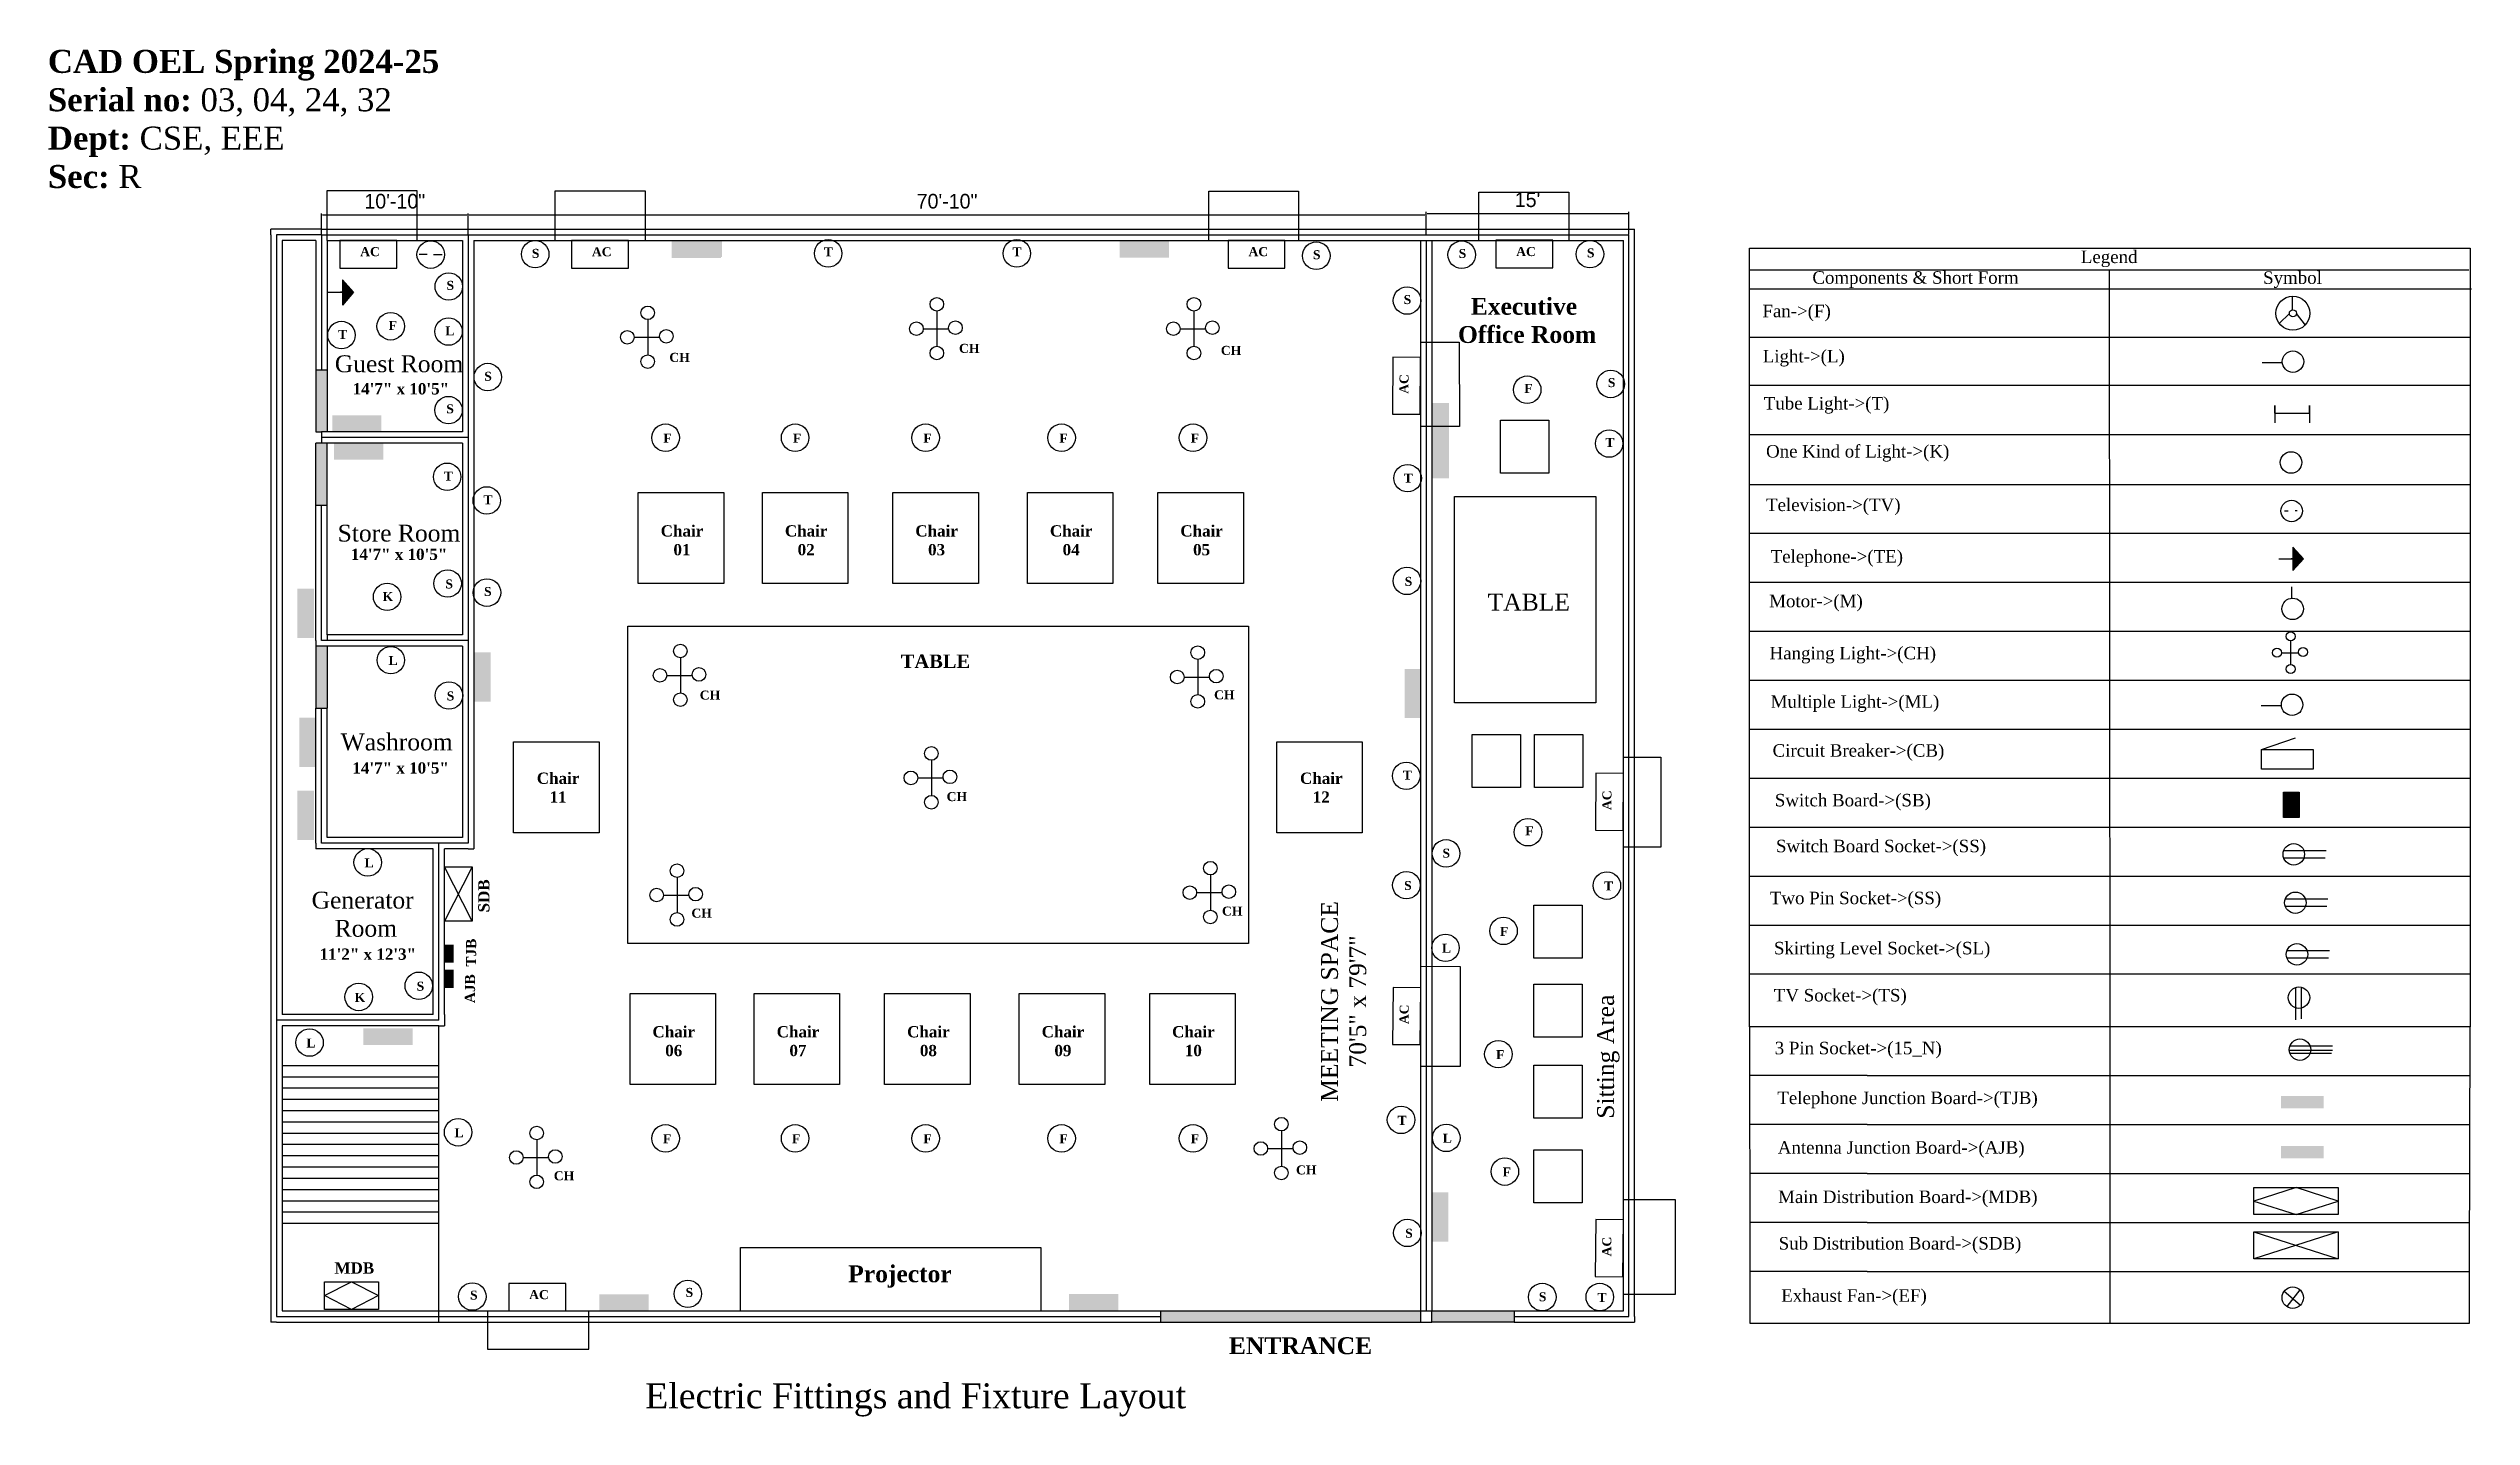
# Model space of a CAD drawing. Header units: inches. Extents: x 1841 to 3990, y 1400 to 2614.
import ezdxf

# ---------------------------------------------------------------- set-up
doc = ezdxf.new("R2010")
doc.units = ezdxf.units.IN
doc.dimstyles.new('ISO-25', dxfattribs={"dimtxt": 13, "dimasz": 1, "dimexe": 1.25, "dimexo": 0.625, "dimgap": 5.5, "dimtad": 1, "dimdec": 0, "dimzin": 2, "dimlunit": 4, "dimtxsty": 'Standard', "dimcen": 5.5, "dimadec": 0, "dimazin": 0, "dimtfac": 1, "dimtdec": 0, "dimtmove": 0, "dimatfit": 3, "dimfxl": 1, "dimarcsym": 0})

msp = doc.modelspace()

# ---------------------------------------------------------------- texts
for s, insert, char_height, attachment_point in [('{\\fTimes New Roman|b1|i0|c0|p18;CAD OEL\\fTimes New Roman|b0|i0|c0|p18; \\fTimes New Roman|b1|i0|c0|p18;Spring 2024-25\\PSerial no:\\fTimes New Roman|b0|i0|c0|p18;\\C1; 03, 04, 24, 32\\P\\fTimes New Roman|b1|i0|c0|p18;\\C256;Dept:\\fTimes New Roman|b0|i0|c0|p18; \\C1;CSE, EEE\\P\\fTimes New Roman|b1|i0|c0|p18;\\C256;Sec:\\fTimes New Roman|b0|i0|c0|p18; \\C1;R}', (1840, 2613.2), 20.4314, 1), ('{\\fTimes New Roman|b1|i0|c0|p18;\\C5;Executive\\P Office Room}', (3149.6, 2393.1), 15, 2), ('{\\fTimes New Roman|b0|i0|c0|p18;\\C5;Guest Room}', (2094.6, 2342.1), 15, 1), ('{\\fTimes New Roman|b0|i0|c0|p18;\\C5;Store Room}', (2097.1, 2191.8), 15, 1), ('{\\fTimes New Roman|b0|i0|c0|p18;\\C5;TABLE}', (3117.4, 2130.6), 15, 1), ('{\\fTimes New Roman|b0|i0|c0|p18;\\C5;Washroom}', (2099.8, 2006.5), 15, 1), ('{\\fTimes New Roman|b0|i0|c0|p18;\\C5;Generator\\P Room}', (2119.3, 1846), 15, 5), ('{\\fTimes New Roman|b1|i0|c0|p18;\\C5;ENTRANCE}', (2887.8, 1470.7), 15, 1)]:
    msp.add_mtext(s, dxfattribs=dict(insert=insert, char_height=char_height, attachment_point=attachment_point))
for s, insert, char_height, width, attachment_point in [('{\\fTimes New Roman|b1|i0|c0|p18;AC}', (2117.1, 2438.1), 8, 4.74, 1), ('{\\fTimes New Roman|b1|i0|c0|p18;\\C4;S}', (2269.4, 2436.6), 8, 4.74, 1), ('{\\fTimes New Roman|b1|i0|c0|p18;AC}', (2322.7, 2438), 8, 4.74, 1), ('{\\fTimes New Roman|b1|i0|c0|p18;T}', (2528.5, 2437.9), 8, 4.74, 1), ('{\\fTimes New Roman|b1|i0|c0|p18;T}', (2695.8, 2437.9), 8, 4.74, 1), ('{\\fTimes New Roman|b1|i0|c0|p18;AC}', (2905.2, 2438.1), 8, 4.74, 1), ('{\\fTimes New Roman|b1|i0|c0|p18;\\C4;S}', (2962.4, 2435.4), 8, 4.74, 1), ('{\\fTimes New Roman|b1|i0|c0|p18;S}', (3091.7, 2436.5), 8, 4.74, 1), ('{\\fTimes New Roman|b1|i0|c0|p18;AC}', (3142.7, 2438.2), 8, 4.74, 1), ('{\\fTimes New Roman|b1|i0|c0|p18;\\C4;S}', (3205.5, 2437), 8, 4.74, 1), ('{\\fTimes New Roman|b0|i0|c0|p18;Legend}', (3643.7, 2435.1), 11.098, 51.328, 1), ('{\\fTimes New Roman|b1|i0|c0|p18;S}', (2193.7, 2408.2), 8, 4.74, 1), ('{\\fTimes New Roman|b0|i0|c0|p18;Components & Short Form}', (3405.5, 2416.7), 11.098, 193.778, 1), ('{\\fTimes New Roman|b0|i0|c0|p18;Symbol}', (3805.4, 2416.6), 11.098, 193.778, 1), ('{\\fTimes New Roman|b1|i0|c0|p18;S}', (3042.9, 2395.6), 8, 4.74, 1), ('{\\fTimes New Roman|b0|i0|c0|p18;Fan->(F)}', (3361.2, 2387), 11.098, 51.328, 1), ('{\\fTimes New Roman|b1|i0|c0|p18;F}', (2142.4, 2372.6), 8, 4.74, 1), ('{\\fTimes New Roman|b1|i0|c0|p18;L}', (2192.6, 2367.8), 8, 4.74, 1), ('{\\fTimes New Roman|b1|i0|c0|p18;T}', (2097.6, 2364.7), 8, 4.74, 1), ('{\\fTimes New Roman|b1|i0|c0|p18;CH}', (2391.4, 2344.3), 8, 4.74, 1), ('{\\fTimes New Roman|b1|i0|c0|p18;CH}', (2648.4, 2352.3), 8, 4.74, 1), ('{\\fTimes New Roman|b1|i0|c0|p18;CH}', (2880.7, 2350.5), 8, 4.74, 1), ('{\\fTimes New Roman|b0|i0|c0|p18;Light->(L)}', (3361.5, 2346.9), 11.098, 55.091, 1), ('{\\fTimes New Roman|b1|i0|c0|p18;S}', (2227.2, 2327.5), 8, 4.74, 1), ('{\\fTimes New Roman|b1|i0|c0|p18;S}', (3224, 2321.9), 8, 4.74, 1), ('{\\fTimes New Roman|b1|i0|c0|p18;\\C5;14\'7" x 10\'5"}', (2110.4, 2317.4), 10, 83.117, 1), ('{\\fTimes New Roman|b1|i0|c0|p18;F}', (3149.9, 2316.8), 8, 4.74, 1), ('{\\fTimes New Roman|b0|i0|c0|p18;Tube Light->(T)}', (3362.4, 2305.1), 11.098, 124.027, 1), ('{\\fTimes New Roman|b1|i0|c0|p18;\\C4;S}', (2193.5, 2298.6), 8, 4.74, 1), ('{\\fTimes New Roman|b1|i0|c0|p18;F}', (2386.1, 2272.6), 8, 4.74, 1), ('{\\fTimes New Roman|b1|i0|c0|p18;F}', (2501, 2272.6), 8, 4.74, 1), ('{\\fTimes New Roman|b1|i0|c0|p18;F}', (2616.8, 2272.6), 8, 4.74, 1), ('{\\fTimes New Roman|b1|i0|c0|p18;F}', (2737.5, 2272.6), 8, 4.74, 1), ('{\\fTimes New Roman|b1|i0|c0|p18;F}', (2854, 2272.6), 8, 4.74, 1), ('{\\fTimes New Roman|b1|i0|c0|p18;T}', (3221.8, 2268.8), 8, 4.74, 1), ('{\\fTimes New Roman|b0|i0|c0|p18;One Kind of Light->(K)}', (3364.4, 2262.5), 11.098, 209.158, 1), ('{\\fTimes New Roman|b1|i0|c0|p18;T}', (2191.3, 2239), 8, 4.74, 1), ('{\\fTimes New Roman|b1|i0|c0|p18;T}', (3042.9, 2237.2), 8, 4.74, 1), ('{\\fTimes New Roman|b1|i0|c0|p18;T}', (2226.4, 2218), 8, 4.74, 1), ('{\\fTimes New Roman|b0|i0|c0|p18;Television->(TV)}', (3364.4, 2215), 11.098, 124.027, 1), ('{\\fTimes New Roman|b1|i0|c0|p18;\\C5;Chair \\P01}', (2402.6, 2191.3), 10, 88.872, 2), ('{\\fTimes New Roman|b1|i0|c0|p18;\\C5;Chair \\P02}', (2512.8, 2191.3), 10, 88.872, 2), ('{\\fTimes New Roman|b1|i0|c0|p18;\\C5;Chair \\P03}', (2628.5, 2191.3), 10, 88.872, 2), ('{\\fTimes New Roman|b1|i0|c0|p18;\\C5;Chair \\P04}', (2747.9, 2191.3), 10, 88.872, 2), ('{\\fTimes New Roman|b1|i0|c0|p18;\\C5;Chair \\P05}', (2863.6, 2191.3), 10, 88.872, 2), ('{\\fTimes New Roman|b1|i0|c0|p18;\\C5;14\'7" x 10\'5"}', (2108.8, 2170.5), 10, 97.184, 1), ('{\\fTimes New Roman|b0|i0|c0|p18;Telephone->(TE)}', (3368.5, 2169.2), 11.098, 124.027, 1), ('{\\fTimes New Roman|b1|i0|c0|p18;K}', (2137, 2132), 8, 4.74, 1), ('{\\fTimes New Roman|b1|i0|c0|p18;S}', (2192.7, 2143.2), 8, 4.74, 1), ('{\\fTimes New Roman|b1|i0|c0|p18;\\C4;S}', (2227, 2136.5), 8, 4.74, 1), ('{\\fTimes New Roman|b1|i0|c0|p18;\\C4;S}', (3043.8, 2145.5), 8, 4.74, 1), ('{\\fTimes New Roman|b0|i0|c0|p18;Motor->(M)}', (3367.2, 2129.6), 11.098, 124.027, 1), ('{\\fTimes New Roman|b1|i0|c0|p18;L}', (2142.3, 2075.3), 8, 4.74, 1), ('{\\fTimes New Roman|b1|i0|c0|p18;\\C5;TABLE}', (2627.5, 2076.6), 12, 88.872, 2), ('{\\fTimes New Roman|b0|i0|c0|p18;Hanging Light->(CH)}', (3367.5, 2083.4), 11.098, 145.163, 1), ('{\\fTimes New Roman|b1|i0|c0|p18;S}', (2193.9, 2043.8), 8, 4.74, 1), ('{\\fTimes New Roman|b1|i0|c0|p18;CH}', (2418.4, 2044.6), 8, 4.74, 1), ('{\\fTimes New Roman|b1|i0|c0|p18;CH}', (2874.7, 2044.8), 8, 4.74, 1), ('{\\fTimes New Roman|b0|i0|c0|p18;Multiple Light->(ML)}', (3368.5, 2040.4), 11.098, 147.277, 1), ('{\\fTimes New Roman|b1|i0|c0|p18;\\C5;14\'7" x 10\'5"}', (2110.2, 1980.9), 10, 88.872, 1), ('{\\fTimes New Roman|b0|i0|c0|p18;Circuit Breaker->(CB)}', (3370.2, 1997), 11.098, 151.504, 1), ('{\\fTimes New Roman|b1|i0|c0|p18;\\C5;Chair \\P11}', (2292.7, 1971.8), 10, 88.872, 2), ('{\\fTimes New Roman|b1|i0|c0|p18;\\C5;Chair \\P12}', (2969.8, 1971.8), 10, 88.872, 2), ('{\\fTimes New Roman|b1|i0|c0|p18;T}', (3042.2, 1973.6), 8, 4.74, 1), ('{\\fTimes New Roman|b1|i0|c0|p18;CH}', (2637.4, 1954.5), 8, 4.74, 1), ('{\\fTimes New Roman|b0|i0|c0|p18;Switch Board->(SB)}', (3372.2, 1952.9), 11.098, 151.504, 1), ('{\\fTimes New Roman|b1|i0|c0|p18;F}', (3150.7, 1924.1), 8, 4.74, 1), ('{\\fTimes New Roman|b1|i0|c0|p18;L}', (2121, 1895.7), 8, 4.74, 1), ('{\\fTimes New Roman|b1|i0|c0|p18;\\C4;S}', (3077.3, 1904.3), 8, 4.74, 1), ('{\\fTimes New Roman|b0|i0|c0|p18;Switch Board Socket->(SS)}', (3373.2, 1912.2), 11.098, 181.095, 1), ('{\\fTimes New Roman|b1|i0|c0|p18;\\C4;S}', (3043.3, 1875.6), 8, 4.74, 1), ('{\\fTimes New Roman|b1|i0|c0|p18;T}', (3220.6, 1875.2), 8, 4.74, 1), ('{\\fTimes New Roman|b1|i0|c0|p18;CH}', (2411, 1851.1), 8, 4.74, 1), ('{\\fTimes New Roman|b1|i0|c0|p18;CH}', (2881.7, 1852.9), 8, 4.74, 1), ('{\\fTimes New Roman|b0|i0|c0|p18;Two Pin Socket->(SS)}', (3367.8, 1866.1), 11.098, 181.095, 1), ('{\\fTimes New Roman|b1|i0|c0|p18;F}', (3128.3, 1834.9), 8, 4.74, 1), ('{\\fTimes New Roman|b1|i0|c0|p18;\\C5;11\'2" x 12\'3"}', (2081.1, 1815.7), 10, 88.872, 1), ('{\\fTimes New Roman|b1|i0|c0|p18;L}', (3076.9, 1820), 8, 4.74, 1), ('{\\fTimes New Roman|b0|i0|c0|p18;Skirting Level Socket->(SL)}', (3371.4, 1821.6), 11.098, 186.732, 1), ('{\\fTimes New Roman|b1|i0|c0|p18;S}', (2167.2, 1786.2), 8, 4.74, 1), ('{\\fTimes New Roman|b1|i0|c0|p18;K}', (2112.2, 1776.3), 8, 4.74, 1), ('{\\fTimes New Roman|b0|i0|c0|p18;TV Socket->(TS)}', (3371.3, 1779.8), 11.098, 186.732, 1), ('{\\fTimes New Roman|b1|i0|c0|p18;\\C5;Chair \\P06}', (2395.3, 1746.8), 10, 88.872, 2), ('{\\fTimes New Roman|b1|i0|c0|p18;\\C5;Chair \\P07}', (2505.5, 1746.8), 10, 88.872, 2), ('{\\fTimes New Roman|b1|i0|c0|p18;\\C5;Chair \\P08}', (2621.2, 1746.8), 10, 88.872, 2), ('{\\fTimes New Roman|b1|i0|c0|p18;\\C5;Chair \\P09}', (2740.6, 1746.8), 10, 88.872, 2), ('{\\fTimes New Roman|b1|i0|c0|p18;\\C5;Chair \\P10}', (2856.3, 1746.8), 10, 88.872, 2), ('{\\fTimes New Roman|b1|i0|c0|p18;L}', (2069.4, 1735.8), 8, 4.74, 1), ('{\\fTimes New Roman|b1|i0|c0|p18;F}', (3124.9, 1725.5), 8, 4.74, 1), ('{\\fTimes New Roman|b0|i0|c0|p18;3 Pin Socket->(15_N)}', (3372.1, 1732.9), 11.098, 186.732, 1), ('{\\fTimes New Roman|b0|i0|c0|p18;Telephone Junction Board->(TJB)}', (3374.4, 1688.7), 11.098, 228.013, 1), ('{\\fTimes New Roman|b1|i0|c0|p18;L}', (2200.8, 1656.2), 8, 4.74, 1), ('{\\fTimes New Roman|b1|i0|c0|p18;T}', (3037.5, 1667.2), 8, 4.74, 1), ('{\\fTimes New Roman|b1|i0|c0|p18;F}', (2385.7, 1650.9), 8, 4.74, 1), ('{\\fTimes New Roman|b1|i0|c0|p18;F}', (2500.2, 1650.9), 8, 4.74, 1), ('{\\fTimes New Roman|b1|i0|c0|p18;F}', (2616.8, 1650.9), 8, 4.74, 1), ('{\\fTimes New Roman|b1|i0|c0|p18;F}', (2737.5, 1650.9), 8, 4.74, 1), ('{\\fTimes New Roman|b1|i0|c0|p18;F}', (2854, 1650.9), 8, 4.74, 1), ('{\\fTimes New Roman|b1|i0|c0|p18;L}', (3077.6, 1651.3), 8, 4.74, 1), ('{\\fTimes New Roman|b0|i0|c0|p18;Antenna Junction Board->(AJB)}', (3374.8, 1644.7), 11.098, 228.013, 1), ('{\\fTimes New Roman|b1|i0|c0|p18;CH}', (2288.9, 1618), 8, 4.74, 1), ('{\\fTimes New Roman|b1|i0|c0|p18;CH}', (2947.4, 1623.2), 8, 4.74, 1), ('{\\fTimes New Roman|b1|i0|c0|p18;F}', (3130.7, 1621.4), 8, 4.74, 1), ('{\\fTimes New Roman|b0|i0|c0|p18;Main Distribution Board->(MDB)}', (3375.1, 1600.9), 11.098, 228.013, 1), ('{\\fTimes New Roman|b1|i0|c0|p18;S}', (3044.2, 1567), 8, 4.74, 1), ('{\\fTimes New Roman|b0|i0|c0|p18;Sub Distribution Board->(SDB)}', (3375.6, 1559.6), 11.098, 228.013, 1), ('{\\fTimes New Roman|b1|i0|c0|p18;\\C4;S}', (2214.6, 1512.1), 8, 4.74, 1), ('{\\fTimes New Roman|b1|i0|c0|p18;AC}', (2267, 1512.5), 8, 4.74, 1), ('{\\fTimes New Roman|b1|i0|c0|p18;S}', (2405.8, 1514.5), 8, 4.74, 1), ('{\\fTimes New Roman|b1|i0|c0|p18;\\C4;S}', (3162.8, 1510.6), 8, 4.74, 1), ('{\\fTimes New Roman|b1|i0|c0|p18;T}', (3214.9, 1510.1), 8, 4.74, 1), ('{\\fTimes New Roman|b0|i0|c0|p18;Exhaust Fan->(EF)}', (3377.9, 1513.3), 11.098, 228.013, 1), ('{\\fTimes New Roman|b0|i0|c0|p18;Electric Fittings and Fixture Layout}', (2370, 1429.8), 22.168, 749.849, 1)]:
    msp.add_mtext(s, dxfattribs=dict(insert=insert, char_height=char_height, width=width, attachment_point=attachment_point))
for s, insert, char_height, width, attachment_point, rotation in [('{\\fTimes New Roman|b1|i0|c0|p18;AC}', (3039.1, 2308), 8, 4.74, 1, 89.4871), ('{\\fTimes New Roman|b1|i0|c0|p18;AC}', (3219.1, 1938.6), 8, 4.74, 1, 89.4871), ('{\\fTimes New Roman|b1|i0|c0|p18;\\C5;SDB}', (2221.8, 1862.4), 10, 88.872, 2, 90), ('{\\fTimes New Roman|b1|i0|c0|p18;\\C5;TJB}', (2211, 1812), 9.002, 80, 2, 90), ('{\\fTimes New Roman|b1|i0|c0|p18;\\C5;AJB}', (2210, 1780), 9.002, 80, 2, 90), ('{\\fTimes New Roman|b1|i0|c0|p18;AC}', (3039.2, 1748.6), 8, 4.74, 1, 89.4871), ('{\\fTimes New Roman|b1|i0|c0|p18;AC}', (3219, 1542.5), 8, 4.74, 1, 89.4871)]:
    msp.add_mtext(s, dxfattribs=dict(insert=insert, char_height=char_height, width=width, attachment_point=attachment_point, rotation=rotation))
at = {"char_height": 15, "attachment_point": 2, "rotation": 90}
for s, insert in [('{\\fTimes New Roman|b0|i0|c0|p18;\\C5;MEETING SPACE \\P70\'5" x 79\'7"}', (2969.6, 1768.7)), ('{\\fTimes New Roman|b0|i0|c0|p18;\\C5;Sitting Area}', (3214.5, 1719.7))]:
    msp.add_mtext(s, dxfattribs=dict(at, insert=insert))
at = {"color": 5, "insert": (2111.9, 1537.1), "char_height": 10, "width": 88.872, "attachment_point": 2}
msp.add_mtext('{\\fTimes New Roman|b1|i0|c0|p18;MDB}', dxfattribs=at)
at = {"color": 5, "insert": (2550.1, 1534.5), "char_height": 15, "attachment_point": 1}
msp.add_mtext('{\\fTimes New Roman|b1|i0|c0|p18;Projector}', dxfattribs=at)

# ---------------------------------------------------------------- blocks, each defined once
blk = doc.blocks.new('*D1')
at = {"color": 0, "lineweight": -2, "transparency": 16777216}
for p, q in [((2082.8, 2449.7), (2082.8, 2468)), ((2083.8, 2466.8), (2211.8, 2466.8)), ((2212.8, 2449.7), (2212.8, 2468))]:
    blk.add_line(p, q, dxfattribs=at)
at = {"color": 0, "transparency": 16777216}
for points in [[(2083.8, 2467), (2083.8, 2466.6), (2082.8, 2466.8)], [(2211.8, 2467), (2211.8, 2466.6), (2212.8, 2466.8)]]:
    blk.add_solid(points, dxfattribs=at)
at = {"layer": 'Defpoints', "color": 0, "transparency": 16777216}
for p in [(2212.8, 2466.8), (2082.8, 2449.1), (2212.8, 2449.1)]:
    blk.add_point(p, dxfattribs=at)
at = {"color": 0, "transparency": 16777216, "insert": (2147.8, 2478.8), "char_height": 13, "attachment_point": 5}
blk.add_mtext('10\'-10"', dxfattribs=at)
blk = doc.blocks.new('*D2')
at = {"color": 0, "lineweight": -2, "transparency": 16777216}
for p, q in [((2212.8, 2449.7), (2212.8, 2468)), ((2213.8, 2466.8), (3061.8, 2466.8)), ((3062.8, 2449.7), (3062.8, 2468))]:
    blk.add_line(p, q, dxfattribs=at)
at = {"color": 0, "transparency": 16777216}
for points in [[(2213.8, 2467), (2213.8, 2466.6), (2212.8, 2466.8)], [(3061.8, 2467), (3061.8, 2466.6), (3062.8, 2466.8)]]:
    blk.add_solid(points, dxfattribs=at)
at = {"layer": 'Defpoints', "color": 0, "transparency": 16777216}
for p in [(3062.8, 2466.8), (2212.8, 2449.1), (3062.8, 2449.1)]:
    blk.add_point(p, dxfattribs=at)
at = {"color": 0, "transparency": 16777216, "insert": (2637.8, 2478.8), "char_height": 13, "attachment_point": 5}
blk.add_mtext('70\'-10"', dxfattribs=at)
blk = doc.blocks.new('*D4')
at = {"color": 0, "lineweight": -2, "transparency": 16777216}
for p, q in [((3062.8, 2449.7), (3062.8, 2469.4)), ((3063.8, 2468.1), (3241.8, 2468.1)), ((3242.8, 2449.7), (3242.8, 2469.4))]:
    blk.add_line(p, q, dxfattribs=at)
at = {"color": 0, "transparency": 16777216}
for points in [[(3063.8, 2468.3), (3063.8, 2468), (3062.8, 2468.1)], [(3241.8, 2468.3), (3241.8, 2468), (3242.8, 2468.1)]]:
    blk.add_solid(points, dxfattribs=at)
at = {"layer": 'Defpoints', "color": 0, "transparency": 16777216}
for p in [(3242.8, 2468.1), (3062.8, 2449.1), (3242.8, 2449.1)]:
    blk.add_point(p, dxfattribs=at)
at = {"color": 0, "transparency": 16777216, "insert": (3152.8, 2480.1), "char_height": 13, "attachment_point": 5}
blk.add_mtext("15'", dxfattribs=at)

# ---------------------------------------------------------------- dimensions: what is measured, and where the dimension line sits
for base, p1, p2, picture, middle in [((2212.8, 2466.8), (2082.8, 2449.1), (2212.8, 2449.1), '*D1', (2147.8, 2478.8)), ((3062.8, 2466.8), (2212.8, 2449.1), (3062.8, 2449.1), '*D2', (2637.8, 2478.8)), ((3242.8, 2468.1), (3062.8, 2449.1), (3242.8, 2449.1), '*D4', (3152.8, 2480.1))]:
    dim = msp.add_linear_dim(base=base, p1=p1, p2=p2, dimstyle='ISO-25')
    dim.commit()
    dim.dimension.update_dxf_attribs({"geometry": picture, "text_midpoint": middle})

# ---------------------------------------------------------------- hatches: boundary and pattern name
h = msp.add_hatch(color=256)
h.set_gradient(color1=(255, 255, 255), one_color=1, tint=1)
h.paths.add_polyline_path([(2393.5, 2428.5), (2437.2, 2428.5), (2437.2, 2443.5), (2393.5, 2443.5)])
h = msp.add_hatch(color=256)
h.dxf.hatch_style = 1
h.set_gradient(color1=(132, 132, 132), color2=(132, 132, 132), tint=1)
h.paths.add_polyline_path([(2394.6, 2444.3), (2438.2, 2444.3), (2438.2, 2429.3), (2394.6, 2429.3)])
h = msp.add_hatch(color=256)
h.dxf.hatch_style = 1
h.set_gradient(color1=(132, 132, 132), color2=(132, 132, 132), tint=1)
h.paths.add_polyline_path([(2790.9, 2443.8), (2834.6, 2443.8), (2834.6, 2428.9), (2790.9, 2428.9)])
h = msp.add_hatch(color=256)
h.set_gradient(color1=(51, 51, 51), color2=(133, 133, 133), one_color=1, tint=0.52)
h.paths.add_polyline_path([(2101.3, 2398.1), (2111.3, 2398.1), (2101.3, 2409.1)])
h = msp.add_hatch(color=256)
h.set_gradient(color1=(51, 51, 51), color2=(133, 133, 133), one_color=1, tint=0.52)
h.paths.add_polyline_path([(2111.3, 2398.1), (2101.3, 2398.1), (2101.3, 2386.6)])
h = msp.add_hatch(color=256)
h.set_gradient(color1=(208, 47, 11), one_color=1, tint=1)
h.paths.add_polyline_path([(2087.8, 2329.1), (2077.8, 2329.1), (2077.8, 2274.1), (2082.8, 2274.1), (2087.8, 2274.1)])
h = msp.add_hatch(color=256)
h.set_gradient(color1=(38, 217, 217), one_color=1, tint=1)
h.paths.add_polyline_path([(2077.8, 2274.1), (2082.8, 2274.1), (2087.8, 2274.1), (2087.8, 2329.1), (2077.8, 2329.1)])
h = msp.add_hatch(color=256)
h.dxf.hatch_style = 1
h.set_gradient(color1=(132, 132, 132), color2=(132, 132, 132), tint=1)
h.paths.add_polyline_path([(2092.3, 2288.8), (2136, 2288.8), (2136, 2273.9), (2092.3, 2273.9)])
h = msp.add_hatch(color=256)
h.set_gradient(color1=(255, 255, 255), one_color=1, tint=1)
h.paths.add_polyline_path([(3068.2, 2299.7), (3068.2, 2256), (3083.1, 2256), (3083.1, 2299.7)])
h = msp.add_hatch(color=256)
h.set_gradient(color1=(208, 47, 11), one_color=1, tint=1)
h.paths.add_polyline_path([(2087.8, 2264.1), (2077.8, 2264.1), (2077.8, 2209.1), (2087.8, 2209.1)])
h = msp.add_hatch(color=256)
h.set_gradient(color1=(38, 217, 217), one_color=1, tint=1)
h.paths.add_polyline_path([(2087.8, 2264.1), (2077.8, 2264.1), (2077.8, 2209.1), (2087.8, 2209.1)])
h = msp.add_hatch(color=256)
h.dxf.hatch_style = 1
h.set_gradient(color1=(132, 132, 132), color2=(132, 132, 132), tint=1)
h.paths.add_polyline_path([(2094, 2264.3), (2137.7, 2264.3), (2137.7, 2249.4), (2094, 2249.4)])
h = msp.add_hatch(color=256)
h.dxf.hatch_style = 1
h.set_gradient(color1=(132, 132, 132), color2=(132, 132, 132), tint=1)
h.paths.add_polyline_path([(3083.1, 2276.5), (3083.1, 2232.8), (3068.2, 2232.8), (3068.2, 2276.5)])
h = msp.add_hatch(color=256)
h.set_gradient(color1=(51, 51, 51), color2=(133, 133, 133), one_color=1, tint=0.52)
h.paths.add_polyline_path([(3831.9, 2161.6), (3841.1, 2161.6), (3831.9, 2171.8)])
h = msp.add_hatch(color=256)
h.set_gradient(color1=(51, 51, 51), color2=(133, 133, 133), one_color=1, tint=0.52)
h.paths.add_polyline_path([(3841.1, 2161.6), (3831.9, 2161.6), (3831.9, 2151)])
h = msp.add_hatch(color=256)
h.set_gradient(color1=(255, 255, 255), one_color=1, tint=1)
h.paths.add_polyline_path([(2061.2, 2135), (2061.2, 2091.3), (2076.1, 2091.3), (2076.1, 2135)])
h = msp.add_hatch(color=256)
h.set_gradient(color1=(208, 47, 11), one_color=1, tint=1)
h.paths.add_polyline_path([(2087.8, 2084.1), (2082.8, 2084.1), (2077.8, 2084.1), (2077.8, 2029.1), (2087.8, 2029.1)])
h = msp.add_hatch(color=256)
h.set_gradient(color1=(38, 217, 217), one_color=1, tint=1)
h.paths.add_polyline_path([(2077.8, 2029.1), (2087.8, 2029.1), (2087.8, 2084.1), (2082.8, 2084.1), (2077.8, 2084.1)])
h = msp.add_hatch(color=256)
h.dxf.hatch_style = 1
h.set_gradient(color1=(132, 132, 132), color2=(132, 132, 132), tint=1)
h.paths.add_polyline_path([(2232.8, 2078.5), (2232.8, 2034.8), (2217.8, 2034.8), (2217.8, 2078.5)])
h = msp.add_hatch(color=256)
h.dxf.hatch_style = 1
h.set_gradient(color1=(132, 132, 132), color2=(132, 132, 132), tint=1)
h.paths.add_polyline_path([(3058.6, 2063.8), (3058.6, 2020.1), (3043.7, 2020.1), (3043.7, 2063.8)])
h = msp.add_hatch(color=256)
h.dxf.hatch_style = 1
h.set_gradient(color1=(132, 132, 132), color2=(132, 132, 132), tint=1)
h.paths.add_polyline_path([(2077.9, 2020.6), (2077.9, 1976.9), (2063, 1976.9), (2063, 2020.6)])
h = msp.add_hatch(color=256)
h.set_gradient(color1=(255, 255, 255), one_color=1, tint=1)
h.paths.add_polyline_path([(2061.2, 1955.7), (2061.2, 1912), (2076.1, 1912), (2076.1, 1955.7)])
h = msp.add_hatch(color=256)
h.set_gradient(color1=(173, 173, 173), color2=(122, 122, 122), one_color=1, tint=0.48)
h.paths.add_polyline_path([(3837.4, 1954.5), (3823.5, 1954.5), (3823.5, 1931.8), (3837.4, 1931.8)])
h = msp.add_hatch(color=256)
h.dxf.hatch_style = 1
h.set_gradient(color1=(255, 255, 0), color2=(253, 220, 128), tint=1)
h.paths.add_polyline_path([(2192, 1819.2), (2200, 1819.2), (2200, 1803.1), (2192, 1803.1)])
h = msp.add_hatch(color=256)
h.dxf.hatch_style = 1
h.set_gradient(color1=(0, 255, 255), color2=(0, 255, 255), tint=1)
h.paths.add_polyline_path([(2191.9, 1796.8), (2199.9, 1796.8), (2199.9, 1780.7), (2191.9, 1780.7)])
h = msp.add_hatch(color=256)
h.dxf.hatch_style = 1
h.set_gradient(color1=(132, 132, 132), color2=(132, 132, 132), tint=1)
h.paths.add_polyline_path([(2120, 1744.9), (2163.7, 1744.9), (2163.7, 1730), (2120, 1730)])
h = msp.add_hatch(color=256)
h.set_gradient(color1=(204, 204, 0), color2=(245, 245, 0), one_color=1, tint=0.48)
h.paths.add_polyline_path([(3859.1, 1673.8), (3859.1, 1684.9), (3821.2, 1684.9), (3821.2, 1673.8)])
h = msp.add_hatch(color=256)
h.set_gradient(color1=(0, 255, 255), color2=(0, 255, 255), tint=0.48)
h.paths.add_polyline_path([(3859.1, 1629.4), (3859.1, 1640.5), (3821.2, 1640.5), (3821.2, 1629.4)])
h = msp.add_hatch(color=256)
h.dxf.hatch_style = 1
h.set_gradient(color1=(132, 132, 132), color2=(132, 132, 132), tint=1)
h.paths.add_polyline_path([(3082.6, 1599.3), (3082.6, 1555.6), (3067.6, 1555.6), (3067.6, 1599.3)])
h = msp.add_hatch(color=256)
h.dxf.hatch_style = 1
h.set_gradient(color1=(132, 132, 132), color2=(132, 132, 132), tint=1)
h.paths.add_polyline_path([(2329.4, 1508.9), (2373.1, 1508.9), (2373.1, 1494), (2329.4, 1494)])
h = msp.add_hatch(color=256)
h.dxf.hatch_style = 1
h.set_gradient(color1=(132, 132, 132), color2=(132, 132, 132), tint=1)
h.paths.add_polyline_path([(2746, 1509), (2789.7, 1509), (2789.7, 1494.1), (2746, 1494.1)])
h = msp.add_hatch(color=256)
h.set_gradient(color1=(208, 47, 11), one_color=1, tint=1)
h.paths.add_polyline_path([(2827.2, 1494.1), (2827.2, 1484.1), (3057.8, 1484.1), (3057.8, 1494.1)])
h = msp.add_hatch(color=256)
h.set_gradient(color1=(38, 217, 217), one_color=1, tint=1)
h.paths.add_polyline_path([(2827.2, 1494.1), (2827.2, 1484.1), (3057.8, 1484.1), (3057.8, 1494.1)])
h = msp.add_hatch(color=256)
h.set_gradient(color1=(208, 47, 11), one_color=1, tint=1)
h.paths.add_polyline_path([(3140.9, 1484.1), (3140.9, 1494.1), (3067.8, 1494.1), (3067.8, 1484.1)])
h = msp.add_hatch(color=256)
h.set_gradient(color1=(38, 217, 217), one_color=1, tint=1)
h.paths.add_polyline_path([(3140.9, 1484.1), (3140.9, 1494.1), (3067.8, 1494.1), (3067.8, 1484.1)])

# ---------------------------------------------------------------- linework, layer by layer
for p, q in [((2087.8, 2444.1), (2087.8, 2488.3)), ((2087.8, 2488.3), (2167.5, 2488.3)), ((2167.5, 2488.3), (2167.5, 2444.4)), ((2290.2, 2444), (2290.2, 2488.2)), ((2290.2, 2488.2), (2369.8, 2488.2)), ((2369.8, 2488.2), (2369.8, 2444.3)), ((2870, 2443.5), (2870, 2487.7)), ((2870, 2487.7), (2949.6, 2487.7)), ((2949.6, 2487.7), (2949.6, 2443.8)), ((3109.6, 2444.1), (3109.6, 2487)), ((3109.6, 2487), (3189.3, 2487)), ((3189.3, 2487), (3189.3, 2444.1)), ((2037.8, 2449.1), (2037.8, 2454.1)), ((2042.8, 2454.1), (2037.8, 2454.1)), ((2082.8, 2454.1), (2042.8, 2454.1)), ((2082.8, 2454.1), (2212.8, 2454.1)), ((2212.8, 2454.1), (3062.8, 2454.1)), ((3062.8, 2454.1), (3242.8, 2454.1)), ((3242.8, 2454.1), (3247.8, 2454.1)), ((3247.8, 2449.1), (3247.8, 2454.1)), ((2037.8, 2449.1), (2037.8, 2269.1)), ((2077.8, 2444.1), (2047.8, 2444.1)), ((2047.8, 2444.1), (2047.8, 2269.1)), ((2077.8, 2444.1), (2077.8, 2329.1)), ((2087.8, 2444.1), (2207.8, 2444.1)), ((2087.8, 2444.1), (2087.8, 2329.1)), ((2176.4, 2431.5), (2169.3, 2431.5)), ((2182.1, 2431.6), (2189.8, 2431.6)), ((2207.8, 2444.1), (2207.8, 2274.1)), ((2217.8, 2444.1), (3062.8, 2444.1)), ((2217.8, 2444.1), (2217.8, 2269.1)), ((3057.8, 2444.1), (3057.8, 1494.1)), ((3062.8, 2444.1), (3237.8, 2444.1)), ((3067.8, 2444.1), (3067.8, 1494.1)), ((3237.8, 1494.1), (3237.8, 2444.1)), ((3247.8, 1489.1), (3247.8, 2449.1)), ((2111.3, 2398.1), (2101.3, 2409.1)), ((2101.3, 2409.1), (2101.3, 2386.6)), ((3349.7, 2417.9), (3987.9, 2417.9)), ((3668.8, 2417.9), (3669.4, 1746.3)), ((2087.8, 2398.1), (2111.3, 2398.1)), ((2111.3, 2398.1), (2099.6, 2398.1)), ((2111.3, 2398.1), (2101.3, 2386.6)), ((3349.7, 2401), (3990.3, 2401)), ((3831.4, 2382.3), (3831.4, 2394.3)), ((2372.2, 2373.8), (2372.2, 2342.5)), ((2616.6, 2365.7), (2639.2, 2365.7)), ((2628.7, 2381.4), (2628.7, 2350.1)), ((2844.6, 2365.7), (2867.3, 2365.7)), ((2856.8, 2381.4), (2856.8, 2350.1)), ((3828.8, 2379.3), (3819.7, 2370.4)), ((3834.8, 2379.3), (3842.8, 2369)), ((2360.1, 2358.1), (2382.7, 2358.1)), ((3057.8, 2353.7), (3092.1, 2353.9)), ((3092.1, 2353.9), (3092.4, 2279)), ((3350, 2358.3), (3988.8, 2358.3)), ((2077.8, 2329.1), (2087.8, 2329.1)), ((2077.8, 2329.1), (2077.8, 2274.1)), ((2087.8, 2329.1), (2087.8, 2274.1)), ((3822.4, 2335.4), (3804.5, 2335.4)), ((3350, 2315.7), (3988.8, 2315.7)), ((3092.4, 2279), (3057.8, 2279)), ((3815.7, 2290.7), (3815.7, 2297.6)), ((3815.7, 2297.6), (3815.7, 2282.3)), ((3815.7, 2290.7), (3846.6, 2290.7)), ((3846.6, 2290.7), (3846.6, 2297.6)), ((3846.6, 2297.6), (3846.6, 2282.3)), ((3846.6, 2290.7), (3846.6, 2290.7)), ((2037.8, 2269.1), (2037.8, 2089.1)), ((2047.8, 2269.1), (2047.8, 2089.1)), ((2077.8, 2274.1), (2082.8, 2274.1)), ((2077.8, 2209.1), (2077.8, 2264.1)), ((2087.8, 2264.1), (2077.8, 2264.1)), ((2207.8, 2274.1), (2082.8, 2274.1)), ((2082.8, 2274.1), (2082.8, 2264.1)), ((2207.8, 2264.1), (2082.8, 2264.1)), ((2087.8, 2209.1), (2087.8, 2264.1)), ((2207.8, 2264.1), (2207.8, 2094.1)), ((2217.8, 2269.1), (2217.8, 2089.1)), ((3350, 2271.7), (3988.8, 2271.7)), ((3350, 2227.5), (3988.8, 2227.5)), ((2077.8, 2089.1), (2077.8, 2209.1)), ((2077.8, 2209.1), (2087.8, 2209.1)), ((2087.8, 2094.1), (2087.8, 2209.1)), ((3824.5, 2204.2), (3827.7, 2204.2)), ((3835.6, 2204.2), (3833.7, 2204.2)), ((3350, 2184.3), (3988.8, 2184.3)), ((3841.1, 2161.6), (3831.9, 2171.8)), ((3831.9, 2171.8), (3831.9, 2151)), ((3819.4, 2161.6), (3841.1, 2161.6)), ((3841.1, 2161.6), (3830.2, 2161.6)), ((3841.1, 2161.6), (3831.9, 2151)), ((3350, 2140.8), (3988.8, 2140.8)), ((3830.9, 2127), (3830.9, 2136.7)), ((2037.8, 2089.1), (2037.8, 1909.1)), ((2047.8, 2089.1), (2047.8, 1909.1)), ((2077.8, 2089.1), (2077.8, 2084.1)), ((2207.8, 2094.1), (2087.8, 2094.1)), ((2087.8, 2094.1), (2087.8, 2089.1)), ((2217.8, 2089.1), (2217.8, 1909.1)), ((3350, 2097.3), (3988.8, 2097.3)), ((3829.8, 2088.7), (3829.8, 2067.8)), ((2082.8, 2084.1), (2077.8, 2084.1)), ((2077.8, 2084.1), (2077.8, 2029.1)), ((2207.8, 2084.1), (2082.8, 2084.1)), ((2087.8, 2084.1), (2087.8, 2029.1)), ((2207.8, 2084.1), (2207.8, 1914.1)), ((2401.2, 2073.7), (2401.2, 2042.5)), ((2860.2, 2072.2), (2860.2, 2041)), ((3821.7, 2078.2), (3836.9, 2078.2)), ((2389.1, 2058.1), (2411.7, 2058)), ((2848, 2056.6), (2870.7, 2056.6)), ((3350, 2053.9), (3988.8, 2053.9)), ((2077.8, 1909.1), (2077.8, 2029.1)), ((2077.8, 2029.1), (2087.8, 2029.1)), ((2077.8, 2029.1), (2087.8, 2029.1)), ((2087.8, 1914.1), (2087.8, 2029.1)), ((3821.6, 2030.9), (3803.6, 2030.9)), ((3350, 2010.4), (3988.8, 2010.4)), ((3804.1, 1992.4), (3834.2, 2002.6)), ((2623.9, 1982.8), (2623.9, 1951.5)), ((3237.8, 1985.4), (3271, 1985.4)), ((3271, 1985.4), (3271, 1905.6)), ((2611.7, 1967.1), (2634.4, 1967.1)), ((3350, 1966.9), (3988.8, 1966.9)), ((2207.8, 1914.1), (2087.8, 1914.1)), ((3350, 1923.5), (3988.8, 1923.5)), ((2037.8, 1909.1), (2037.8, 1489.1)), ((2047.8, 1909.1), (2047.8, 1757.2)), ((2077.8, 1909.1), (2077.8, 1904.1)), ((2082.8, 1904.1), (2077.8, 1904.1)), ((2181.8, 1904.1), (2082.8, 1904.1)), ((2181.8, 1757.2), (2181.8, 1904.1)), ((2212.8, 1904.1), (2191.8, 1904.1)), ((2191.8, 1757.2), (2191.8, 1904.1)), ((2212.8, 1904.1), (2217.8, 1904.1)), ((2217.8, 1909.1), (2217.8, 1904.1)), ((3271, 1905.6), (3237.8, 1905.6)), ((3823.5, 1902.7), (3861.4, 1902.7)), ((3823.5, 1896.2), (3860.5, 1896.2)), ((2216.5, 1888.1), (2191.9, 1839.9)), ((2216.5, 1839.9), (2191.9, 1888.1)), ((2398.2, 1878.7), (2398.2, 1847.5)), ((2871.4, 1881), (2871.4, 1849.7)), ((3350, 1880), (3988.8, 1880)), ((2386.1, 1863.1), (2408.7, 1863)), ((2859.3, 1865.3), (2881.9, 1865.3)), ((3824.9, 1859.7), (3862.8, 1859.7)), ((3824.9, 1853.2), (3861.9, 1853.2)), ((3350, 1836.5), (3988.8, 1836.5)), ((3826.3, 1813.9), (3864.2, 1813.9)), ((3826.3, 1807.4), (3863.3, 1807.4)), ((3057.8, 1800), (3093, 1799.8)), ((3093, 1799.8), (3093, 1711)), ((3350, 1793.1), (3988.8, 1793.1)), ((3834.2, 1780.6), (3834.2, 1752.4)), ((3839.2, 1780.6), (3839.2, 1753.3)), ((2181.8, 1757.2), (2047.8, 1757.2)), ((2186.8, 1747.2), (2047.8, 1747.2)), ((2047.8, 1747.2), (2047.8, 1494.1)), ((2186.8, 1747.2), (2191.8, 1747.2)), ((2191.8, 1757.2), (2191.8, 1747.2)), ((3349.7, 1746.3), (3350, 1529.1)), ((3669.4, 1746.3), (3669.4, 1529.5)), ((3988.6, 1529.1), (3989.1, 1746.3)), ((3829.1, 1729.3), (3867, 1729.3)), ((3829.1, 1725.6), (3867, 1725.6)), ((3829.1, 1722.8), (3866.1, 1722.8)), ((3093, 1711), (3057.8, 1711)), ((3454.1, 1702.9), (3350, 1702.9)), ((3454.1, 1702.9), (3988.6, 1702.9)), ((3454.1, 1659.5), (3350, 1659.5)), ((3454.1, 1659.5), (3988.6, 1659.5)), ((2273.7, 1645.9), (2273.7, 1614.6)), ((2922.2, 1638.1), (2944.9, 1638.1)), ((2934.4, 1653.8), (2934.4, 1622.5)), ((2261.6, 1630.2), (2284.2, 1630.2)), ((3454.1, 1616), (3350, 1616)), ((3454.1, 1616), (3988.6, 1616)), ((3237.8, 1592.8), (3283.7, 1592.8)), ((3283.7, 1592.8), (3283.7, 1508.5)), ((3834.6, 1603.5), (3797.2, 1591.5)), ((3797.2, 1591.5), (3834.6, 1579.5)), ((3872.1, 1591.5), (3834.6, 1603.5)), ((3834.6, 1579.5), (3872.1, 1591.5)), ((3454.1, 1572.5), (3350, 1572.5)), ((3454.1, 1572.5), (3988.6, 1572.5)), ((2454.6, 1494.1), (2454.6, 1550.3)), ((2454.6, 1550.3), (2721.1, 1550.3)), ((2721.1, 1550.3), (2721.1, 1494.1)), ((3797.2, 1564.2), (3872.1, 1540.2)), ((3872.1, 1564.2), (3797.2, 1540.2)), ((3454.1, 1529.1), (3350, 1529.1)), ((3350, 1529.1), (3350, 1483.3)), ((3454.1, 1529.1), (3988.6, 1529.1)), ((3669.4, 1529.5), (3669.4, 1483.3)), ((3988.6, 1483.3), (3988.6, 1529.1)), ((2085.3, 1519.9), (2133.4, 1519.9)), ((2085.3, 1495.3), (2085.3, 1519.9)), ((2085.3, 1507.6), (2109.3, 1519.9)), ((2109.3, 1495.3), (2085.3, 1507.6)), ((2109.3, 1519.9), (2133.4, 1507.6)), ((2133.4, 1507.6), (2109.3, 1495.3)), ((3283.7, 1508.5), (3237.8, 1508.5)), ((3824, 1511.5), (3838.3, 1499.5)), ((3837.9, 1512.9), (3826.3, 1498.1)), ((2037.8, 1489.1), (2037.8, 1484.1)), ((2042.8, 1484.1), (2037.8, 1484.1)), ((2042.8, 1484.1), (2827.2, 1484.1)), ((2047.8, 1494.1), (2827.2, 1494.1)), ((2230, 1494.1), (2230, 1460)), ((2320, 1460), (2320, 1494.1)), ((2827.2, 1494.1), (2827.2, 1484.1)), ((2827.2, 1494.1), (3057.8, 1494.1)), ((2827.2, 1484.1), (3057.8, 1484.1)), ((3057.8, 1494.1), (3067.8, 1494.1)), ((3057.8, 1494.1), (3057.8, 1484.1)), ((3057.8, 1484.1), (3067.8, 1484.1)), ((3067.8, 1484.1), (3067.8, 1494.1)), ((3067.8, 1494.1), (3140.9, 1494.1)), ((3140.9, 1484.1), (3067.8, 1484.1)), ((3140.9, 1494.1), (3237.8, 1494.1)), ((3140.9, 1494.1), (3140.9, 1484.1)), ((3140.9, 1484.1), (3242.8, 1484.1)), ((3242.8, 1484.1), (3247.8, 1484.1)), ((3247.8, 1489.1), (3247.8, 1484.1)), ((3350, 1483.3), (3988.6, 1483.3)), ((2230, 1460), (2320, 1460))]:
    msp.add_line(p, q)
at = {"color": 3}
for p, q in [((2082.8, 2449.1), (2042.8, 2449.1)), ((2042.8, 2449.1), (2042.8, 2269.1)), ((2082.8, 2449.1), (2212.8, 2449.1)), ((2082.8, 2449.1), (2082.8, 2329.1)), ((2212.8, 2449.1), (3062.8, 2449.1)), ((2212.8, 2449.1), (2212.8, 2269.1)), ((3062.8, 2449.1), (3242.8, 2449.1)), ((3062.8, 2444.1), (3062.8, 1494.1)), ((3242.8, 1489.1), (3242.8, 2449.1)), ((2042.8, 2269.1), (2042.8, 2089.1)), ((2212.8, 2269.1), (2082.8, 2269.1)), ((2212.8, 2269.1), (2212.8, 2089.1)), ((2082.8, 2089.1), (2082.8, 2209.1)), ((2042.8, 2089.1), (2042.8, 1909.1)), ((2212.8, 2089.1), (2082.8, 2089.1)), ((2212.8, 2089.1), (2212.8, 1909.1)), ((2082.8, 1909.1), (2082.8, 2029.1)), ((2042.8, 1909.1), (2042.8, 1752.2)), ((2212.8, 1909.1), (2082.8, 1909.1)), ((2186.8, 1752.2), (2186.8, 1909.1)), ((2186.8, 1752.2), (2042.8, 1752.2)), ((2042.8, 1752.2), (2042.8, 1489.1)), ((2186.8, 1484.1), (2186.8, 1747.2)), ((2047.8, 1711.9), (2186.8, 1711.9)), ((2047.8, 1701.9), (2186.8, 1701.9)), ((2047.8, 1691.9), (2186.8, 1691.9)), ((2047.8, 1681.9), (2186.8, 1681.9)), ((2047.8, 1671.9), (2186.8, 1671.9)), ((2047.8, 1661.9), (2186.8, 1661.9)), ((2047.8, 1651.9), (2186.8, 1651.9)), ((2047.8, 1641.9), (2186.8, 1641.9)), ((2047.8, 1631.9), (2186.8, 1631.9)), ((2047.8, 1621.9), (2186.8, 1621.9)), ((2047.8, 1611.9), (2186.8, 1611.9)), ((2047.8, 1601.9), (2186.8, 1601.9)), ((2047.8, 1591.9), (2186.8, 1591.9)), ((2047.8, 1581.9), (2186.8, 1581.9)), ((2047.8, 1571.9), (2186.8, 1571.9)), ((2042.8, 1489.1), (2827.2, 1489.1)), ((3140.9, 1489.1), (3242.8, 1489.1))]:
    msp.add_line(p, q, dxfattribs=at)
for points in [[(2149.5, 2444.1), (2099, 2444.1), (2099, 2419.6), (2149.5, 2419.6)], [(2355.1, 2444), (2304.6, 2444), (2304.6, 2419.5), (2355.1, 2419.5)], [(2937.6, 2444.1), (2887.1, 2444.1), (2887.1, 2419.6), (2937.6, 2419.6)], [(3175.2, 2444.2), (3124.7, 2444.2), (3124.7, 2419.7), (3175.2, 2419.7)], [(3349.7, 2437.3), (3989.1, 2437.3), (3989.1, 1746.3), (3349.7, 1746.3)], [(3033.4, 2340.5), (3032.9, 2290), (3057.4, 2289.8), (3057.9, 2340.3)], [(3128.7, 2284.6), (3171.6, 2284.6), (3171.6, 2237.6), (3128.7, 2237.6)], [(2363.8, 2220.3), (2439.7, 2220.3), (2439.7, 2139.5), (2363.8, 2139.5)], [(2474, 2220.3), (2549.9, 2220.3), (2549.9, 2139.5), (2474, 2139.5)], [(2589.8, 2220.3), (2665.6, 2220.3), (2665.6, 2139.5), (2589.8, 2139.5)], [(2709.2, 2220.3), (2785, 2220.3), (2785, 2139.5), (2709.2, 2139.5)], [(2824.9, 2220.3), (2900.7, 2220.3), (2900.7, 2139.5), (2824.9, 2139.5)], [(3087.9, 2216.7), (3213.4, 2216.7), (3213.4, 2033.8), (3087.9, 2033.8)], [(2354.5, 2101.6), (2905.3, 2101.6), (2905.3, 1820), (2354.5, 1820)], [(3103.6, 2005.6), (3146.5, 2005.6), (3146.5, 1958.6), (3103.6, 1958.6)], [(3159, 2005.6), (3201.9, 2005.6), (3201.9, 1958.6), (3159, 1958.6)], [(2253.2, 1999.2), (2329, 1999.2), (2329, 1918.4), (2253.2, 1918.4)], [(2930.3, 1999.2), (3006.1, 1999.2), (3006.1, 1918.4), (2930.3, 1918.4)], [(3804.1, 1992.4), (3849.9, 1992.4), (3849.9, 1974.8), (3804.1, 1974.8)], [(3213.4, 1971.2), (3213, 1920.6), (3237.5, 1920.4), (3237.9, 1970.9)], [(3823.5, 1954.5), (3837.4, 1954.5), (3837.4, 1931.8), (3823.5, 1931.8)], [(2216.5, 1888.1), (2216.5, 1839.9), (2191.9, 1839.9), (2191.9, 1888.1)], [(3158.3, 1854.1), (3201.2, 1854.1), (3201.2, 1807.1), (3158.3, 1807.1)], [(2356.5, 1775.7), (2432.3, 1775.7), (2432.3, 1694.9), (2356.5, 1694.9)], [(2466.7, 1775.7), (2542.5, 1775.7), (2542.5, 1694.9), (2466.7, 1694.9)], [(2582.4, 1775.7), (2658.3, 1775.7), (2658.3, 1694.9), (2582.4, 1694.9)], [(2701.8, 1775.7), (2777.7, 1775.7), (2777.7, 1694.9), (2701.8, 1694.9)], [(2817.6, 1775.7), (2893.4, 1775.7), (2893.4, 1694.9), (2817.6, 1694.9)], [(3033.5, 1781.1), (3033, 1730.6), (3057.5, 1730.4), (3058, 1780.9)], [(3158.3, 1783.9), (3201.2, 1783.9), (3201.2, 1736.9), (3158.3, 1736.9)], [(3158.3, 1712.1), (3201.2, 1712.1), (3201.2, 1665), (3158.3, 1665)], [(3158.3, 1636.9), (3201.2, 1636.9), (3201.2, 1589.9), (3158.3, 1589.9)], [(3797.2, 1603.5), (3872.1, 1603.5), (3872.1, 1579.5), (3797.2, 1579.5)], [(3213.3, 1575.1), (3212.8, 1524.5), (3237.3, 1524.3), (3237.8, 1574.8)], [(3797.2, 1564.2), (3872.1, 1564.2), (3872.1, 1540.2), (3797.2, 1540.2)], [(2085.3, 1519.9), (2133.4, 1519.9), (2133.4, 1495.3), (2085.3, 1495.3)], [(2299.5, 1518.5), (2248.9, 1518.5), (2248.9, 1494), (2299.5, 1494)]]:
    msp.add_lwpolyline(points, close=True)
for centre, radius in [((2179.7, 2431.5), 12.2), ((2272.4, 2431.9), 12.2), ((2532.3, 2432.6), 12.2), ((2699.7, 2432.6), 12.2), ((2965.4, 2430.5), 12.2), ((3094.4, 2431.4), 12.2), ((3208.2, 2431.9), 12.2), ((2195.7, 2403.2), 12.2), ((2628.7, 2387.4), 6.02), ((2856.8, 2387.4), 6.02), ((3045.9, 2390.7), 12.2), ((3831.8, 2379.4), 15.1), ((2100.5, 2360.1), 12.2), ((2144.2, 2367.9), 12.2), ((2195.5, 2363.2), 12.2), ((2372.2, 2379.8), 6.02), ((2388.7, 2359), 6.02), ((2610.6, 2365.7), 6.02), ((2645.2, 2366.6), 6.02), ((2838.6, 2365.7), 6.02), ((2873.2, 2366.6), 6.02), ((3831.8, 2379.4), 3.13), ((2354.1, 2358.1), 6.02), ((2628.7, 2344.1), 6.02), ((2856.8, 2344.1), 6.02), ((3831.9, 2336.5), 9.53), ((2230.3, 2322.8), 12.2), ((2372.2, 2336.5), 6.02), ((3152.5, 2311.6), 12.2), ((3226.6, 2316.7), 12.2), ((2195.5, 2293.5), 12.2), ((2388.1, 2269), 12.2), ((2503, 2269), 12.2), ((2618.8, 2269), 12.2), ((2739.4, 2269), 12.2), ((2856, 2269), 12.2), ((3225.2, 2263.8), 12.2), ((2194.3, 2234.3), 12.2), ((3046.4, 2233.1), 12.2), ((3830.2, 2247), 9.53), ((2229.4, 2213.3), 12.2), ((3830.7, 2204), 9.53), ((2194.7, 2139.6), 12.2), ((3045.8, 2141.9), 12.2), ((2141, 2127.8), 12.2), ((2229.6, 2131.5), 12.2), ((3831.6, 2117.1), 9.53), ((2401.2, 2079.7), 6.02), ((3829.8, 2092.7), 4.02), ((2144.3, 2071.6), 12.2), ((2383.1, 2058.1), 6.02), ((2417.7, 2058.9), 6.02), ((2860.2, 2078.3), 6.02), ((3817.7, 2078.2), 4.02), ((3829.8, 2063.7), 4.02), ((3840.8, 2078.8), 4.02), ((2195.9, 2040.2), 12.2), ((2401.2, 2036.5), 6.02), ((2842, 2056.6), 6.02), ((2876.6, 2057.4), 6.02), ((2860.2, 2035), 6.02), ((3831.1, 2032), 9.53), ((2623.9, 1988.8), 6.02), ((3045.2, 1968.9), 12.2), ((2605.7, 1967.1), 6.02), ((2640.3, 1968), 6.02), ((2623.9, 1945.5), 6.02), ((3153.2, 1918.9), 12.2), ((2123.8, 1892.1), 12.2), ((2871.4, 1887), 6.02), ((3080.5, 1900.1), 12.2), ((3832.6, 1899.3), 9.53), ((2398.2, 1884.7), 6.02), ((2853.2, 1865.3), 6.02), ((2887.8, 1866.1), 6.02), ((3045.3, 1871.9), 12.2), ((3223.2, 1871.5), 12.2), ((2380.1, 1863.1), 6.02), ((2414.7, 1863.9), 6.02), ((2871.4, 1843.7), 6.02), ((3834, 1856.3), 9.53), ((2398.2, 1841.5), 6.02), ((3080, 1816.3), 12.2), ((3131.5, 1831.3), 12.2), ((3835.4, 1810.5), 9.53), ((2115.8, 1772.7), 12.2), ((2169.1, 1782.6), 12.2), ((3837.2, 1772.1), 9.53), ((2072.2, 1732.2), 12.2), ((3126.9, 1721.9), 12.2), ((3838.1, 1725.9), 9.53), ((2204, 1652.6), 12.2), ((2273.7, 1651.9), 6.02), ((2388.1, 1647.2), 12.2), ((2503, 1647.2), 12.2), ((2618.8, 1647.2), 12.2), ((2739.4, 1647.2), 12.2), ((2856, 1647.2), 12.2), ((2934.4, 1659.8), 6.02), ((3040.6, 1663.6), 12.2), ((3080.7, 1647.6), 12.2), ((2255.6, 1630.2), 6.02), ((2290.2, 1631.1), 6.02), ((2916.2, 1638.2), 6.02), ((2950.8, 1639), 6.02), ((2273.7, 1608.6), 6.02), ((2934.4, 1616.5), 6.02), ((3132.7, 1617.7), 12.2), ((3046.2, 1563.3), 12.2), ((2216.6, 1506.8), 12.2), ((2407.8, 1509.2), 12.2), ((3165.9, 1506.4), 12.2), ((3216.9, 1506.4), 12.2), ((3831.7, 1505.8), 9.53)]:
    msp.add_circle(centre, radius)

msp.set_redraw_order([(e.dxf.handle, doc.entitydb.next_handle()) for e in msp.query("TEXT MTEXT ATTDEF DIMENSION ARC_DIMENSION")])  # texts and dimensions are drawn at this point

doc.saveas('drawing.dxf')
